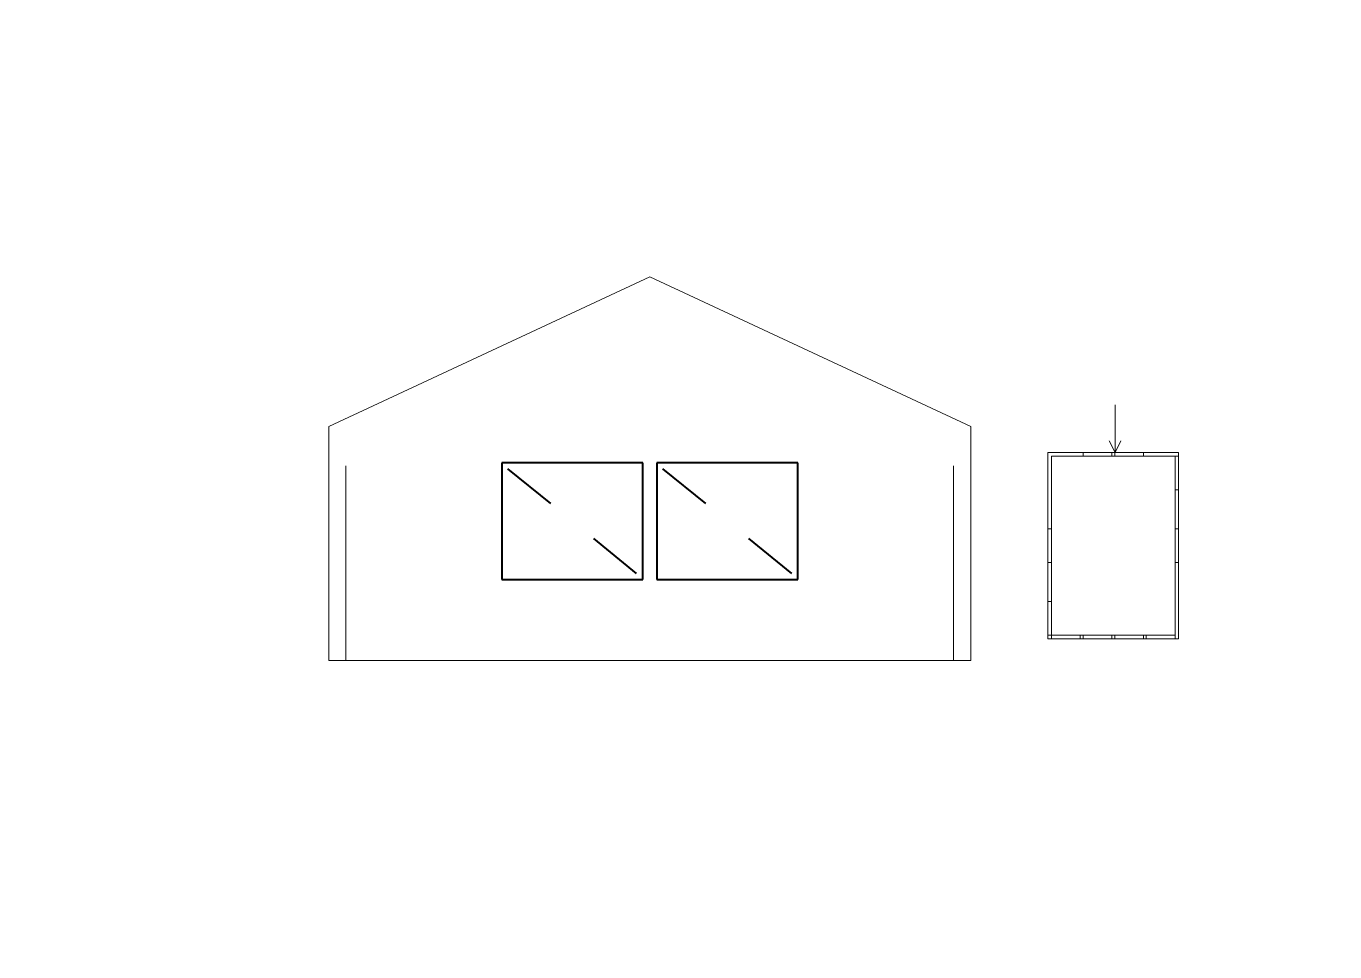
# Model space of a CAD drawing. Header units: millimetres. Extents: x 0 to 4200, y 0 to 297.
# Drawn here: x 1260 to 1680, y 0 to 297 of the extents above; entities that cross this region are included whole.
import ezdxf

# ---------------------------------------------------------------- set-up
doc = ezdxf.new("R2010")
doc.units = ezdxf.units.MM
for name, pattern in [('K5LT32768', [0]), ('K5LT32769', [250, 62.5, -62.5, 62.5, -62.5]), ('K5LT32770', [250, 62.5, -62.5, 62.5, -62.5]), ('K5LT32771', [0]), ('K5LT32772', [0]), ('K5LT32773', [0]), ('K5LT_BASIC', [0])]:
    doc.linetypes.add(name, pattern=pattern)
doc.layers.add('Системный слой', color=7, linetype='Continuous')

msp = doc.modelspace()

# ---------------------------------------------------------------- linework, layer by layer
at = {"layer": 'Системный слой', "color": 5, "linetype": 'K5LT32771', "lineweight": 18}
for p, q in [((1460.12904, 216.59716), (1357.12904, 168.56747)), ((1563.12904, 168.56747), (1460.12904, 216.59716)), ((1357.12904, 168.56747), (1357.12904, 93.45897)), ((1563.12904, 93.45897), (1563.12904, 168.56747)), ((1412.62904, 156.934), (1457.87904, 156.934)), ((1412.62904, 119.434), (1412.62904, 156.934)), ((1457.87904, 156.934), (1412.62904, 156.934)), ((1412.62904, 156.934), (1412.62904, 119.434)), ((1457.87904, 156.934), (1457.87904, 119.434)), ((1457.87904, 119.434), (1457.87904, 156.934)), ((1462.37904, 119.434), (1462.37904, 156.934)), ((1462.37904, 156.934), (1507.62904, 156.934)), ((1507.62904, 156.934), (1462.37904, 156.934)), ((1462.37904, 156.934), (1462.37904, 119.434)), ((1507.62904, 156.934), (1507.62904, 119.434)), ((1507.62904, 119.434), (1507.62904, 156.934)), ((1457.87904, 119.434), (1412.62904, 119.434)), ((1412.62904, 119.434), (1457.87904, 119.434)), ((1507.62904, 119.434), (1462.37904, 119.434)), ((1462.37904, 119.434), (1507.62904, 119.434)), ((1357.12904, 93.45897), (1563.12904, 93.45897))]:
    msp.add_line(p, q, dxfattribs=at)
at = {"layer": 'Системный слой', "color": 1, "linetype": 'K5LT32772', "lineweight": 18}
for q in [(1609.45948, 175.45897), (1607.55012, 164.00276), (1611.36885, 164.00276)]:
    msp.add_line((1609.45948, 160.18402), q, dxfattribs=at)
at = {"layer": 'Системный слой', "color": 5, "linetype": 'K5LT32770', "lineweight": 18}
for p, q in [((1362.62904, 93.45897), (1362.62904, 171.13216)), ((1557.62904, 93.45897), (1557.62904, 171.13216))]:
    msp.add_line(p, q, dxfattribs=at)
at = {"layer": 'Системный слой', "color": 7, "linetype": 'K5LT32768', "lineweight": 18}
for p, q in [((1587.92181, 160.18402), (1587.92181, 135.69319)), ((1629.877, 159.01294), (1629.877, 160.18402)), ((1589.04197, 135.69319), (1589.04197, 159.06386)), ((1628.75684, 159.06386), (1628.75684, 159.01294)), ((1628.75684, 159.01294), (1628.75684, 148.26956)), ((1629.877, 159.01294), (1628.75684, 159.01294)), ((1629.877, 159.01294), (1629.877, 148.26956)), ((1628.75684, 148.26956), (1628.75684, 135.69319)), ((1628.75684, 148.26956), (1629.877, 148.26956)), ((1629.877, 135.69319), (1629.877, 148.26956)), ((1587.92181, 124.94981), (1587.92181, 135.69319)), ((1589.04197, 135.69319), (1587.92181, 135.69319)), ((1589.04197, 124.94981), (1589.04197, 135.69319)), ((1629.877, 135.69319), (1628.75684, 135.69319)), ((1587.92181, 124.94981), (1587.92181, 112.37343)), ((1587.92181, 124.94981), (1589.04197, 124.94981)), ((1589.04197, 112.37343), (1589.04197, 124.94981)), ((1628.75684, 124.94981), (1628.75684, 101.57913)), ((1628.75684, 124.94981), (1629.877, 124.94981)), ((1629.877, 100.45897), (1629.877, 124.94981)), ((1587.92181, 101.63005), (1587.92181, 112.37343)), ((1589.04197, 112.37343), (1587.92181, 112.37343)), ((1589.04197, 101.63005), (1589.04197, 112.37343)), ((1587.92181, 101.63005), (1587.92181, 100.45897)), ((1587.92181, 101.63005), (1589.04197, 101.63005)), ((1589.04197, 101.57913), (1589.04197, 101.63005)), ((1589.09289, 101.57913), (1589.04197, 101.57913)), ((1598.30877, 101.57913), (1589.09289, 101.57913)), ((1589.09289, 101.57913), (1589.09289, 100.45897)), ((1598.30877, 101.57913), (1589.09289, 101.57913)), ((1589.09289, 101.57913), (1589.09289, 100.45897)), ((1599.22527, 101.57913), (1598.30877, 101.57913)), ((1598.30877, 100.45897), (1598.30877, 101.57913)), ((1598.30877, 100.45897), (1598.30877, 101.57913)), ((1608.44115, 101.57913), (1599.22527, 101.57913)), ((1599.22527, 101.57913), (1599.22527, 100.45897)), ((1608.44115, 101.57913), (1599.22527, 101.57913)), ((1599.22527, 101.57913), (1599.22527, 100.45897)), ((1609.35765, 101.57913), (1608.44115, 101.57913)), ((1608.44115, 100.45897), (1608.44115, 101.57913)), ((1608.44115, 100.45897), (1608.44115, 101.57913)), ((1618.57354, 101.57913), (1609.35765, 101.57913)), ((1609.35765, 101.57913), (1609.35765, 100.45897)), ((1618.57354, 101.57913), (1609.35765, 101.57913)), ((1609.35765, 101.57913), (1609.35765, 100.45897)), ((1619.49003, 101.57913), (1618.57354, 101.57913)), ((1618.57354, 100.45897), (1618.57354, 101.57913)), ((1618.57354, 100.45897), (1618.57354, 101.57913)), ((1628.70592, 101.57913), (1619.49003, 101.57913)), ((1619.49003, 101.57913), (1619.49003, 100.45897)), ((1628.70592, 101.57913), (1619.49003, 101.57913)), ((1619.49003, 101.57913), (1619.49003, 100.45897)), ((1628.75684, 101.57913), (1628.70592, 101.57913)), ((1628.70592, 100.45897), (1628.70592, 101.57913)), ((1628.70592, 100.45897), (1628.70592, 101.57913)), ((1587.92181, 100.45897), (1589.09289, 100.45897)), ((1598.30877, 100.45897), (1589.09289, 100.45897)), ((1598.30877, 100.45897), (1589.09289, 100.45897)), ((1598.30877, 100.45897), (1599.22527, 100.45897)), ((1608.44115, 100.45897), (1599.22527, 100.45897)), ((1608.44115, 100.45897), (1599.22527, 100.45897)), ((1608.44115, 100.45897), (1609.35765, 100.45897)), ((1618.57354, 100.45897), (1609.35765, 100.45897)), ((1618.57354, 100.45897), (1609.35765, 100.45897)), ((1618.57354, 100.45897), (1619.49003, 100.45897)), ((1628.70592, 100.45897), (1619.49003, 100.45897)), ((1628.70592, 100.45897), (1619.49003, 100.45897)), ((1628.70592, 100.45897), (1629.877, 100.45897))]:
    msp.add_line(p, q, dxfattribs=at)
at = {"layer": 'Системный слой', "color": 3, "linetype": 'K5LT32773', "lineweight": 18}
for p, q in [((1599.22527, 160.18402), (1587.92181, 160.18402)), ((1599.22527, 160.18402), (1608.44115, 160.18402)), ((1599.22527, 160.18402), (1599.22527, 159.06386)), ((1609.35765, 160.18402), (1608.44115, 160.18402)), ((1608.44115, 159.06386), (1608.44115, 160.18402)), ((1609.35765, 160.18402), (1618.57354, 160.18402)), ((1609.35765, 160.18402), (1609.35765, 159.06386)), ((1629.877, 160.18402), (1618.57354, 160.18402)), ((1618.57354, 159.06386), (1618.57354, 160.18402)), ((1589.04197, 159.06386), (1599.22527, 159.06386)), ((1599.22527, 159.06386), (1608.44115, 159.06386)), ((1608.44115, 159.06386), (1609.35765, 159.06386)), ((1609.35765, 159.06386), (1618.57354, 159.06386)), ((1618.57354, 159.06386), (1628.75684, 159.06386))]:
    msp.add_line(p, q, dxfattribs=at)
at = {"layer": 'Системный слой', "color": 5, "linetype": 'K5LT_BASIC', "lineweight": 40}
for p, q in [((1457.87904, 156.934), (1412.62904, 156.934)), ((1412.62904, 156.934), (1412.62904, 119.434)), ((1457.87904, 119.434), (1457.87904, 156.934)), ((1507.62904, 156.934), (1462.37904, 156.934)), ((1462.37904, 156.934), (1462.37904, 119.434)), ((1507.62904, 119.434), (1507.62904, 156.934)), ((1428.34859, 143.7952), (1414.57904, 154.984)), ((1478.09859, 143.7952), (1464.32904, 154.984)), ((1455.92904, 121.384), (1442.15949, 132.5728)), ((1505.67904, 121.384), (1491.90949, 132.5728)), ((1412.62904, 119.434), (1457.87904, 119.434)), ((1462.37904, 119.434), (1507.62904, 119.434))]:
    msp.add_line(p, q, dxfattribs=at)
at = {"layer": 'Системный слой', "color": 7, "linetype": 'K5LT32769', "lineweight": 18}
for p, q in [((1628.75684, 135.69319), (1628.75684, 124.94981)), ((1629.877, 135.69319), (1629.877, 124.94981))]:
    msp.add_line(p, q, dxfattribs=at)

doc.saveas('drawing.dxf')
